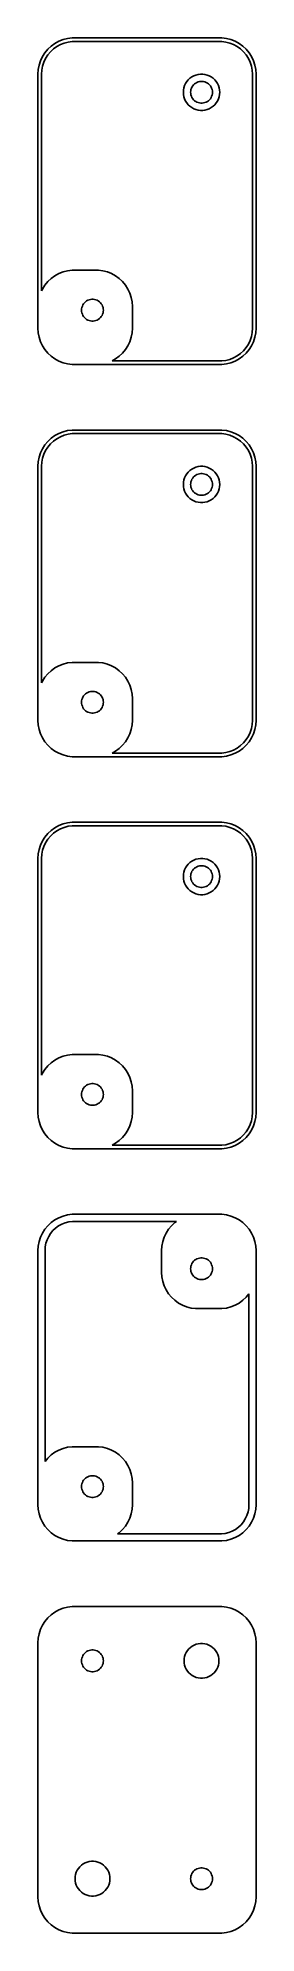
# Model space of a CAD drawing. Header units: metres. Extents: x -15 to 15, y 194 to 454.
import ezdxf

# ---------------------------------------------------------------- set-up
doc = ezdxf.new("R2010")
doc.units = ezdxf.units.M

msp = doc.modelspace()

# ---------------------------------------------------------------- linework, layer by layer
for p, q in [((-11.5451, 454.255), (-12.1289, 454.024)), ((-10.9369, 454.411), (-11.5451, 454.255)), ((-10.3139, 454.49), (-10.9369, 454.411)), ((10.3139, 454.49), (-10.3139, 454.49)), ((10.9369, 454.411), (10.3139, 454.49)), ((11.5451, 454.255), (10.9369, 454.411)), ((12.1289, 454.024), (11.5451, 454.255)), ((-14.3815, 451.909), (-14.6489, 451.341)), ((-14.0451, 452.439), (-14.3815, 451.909)), ((-14.184, 451.157), (-13.9434, 451.668)), ((-13.6448, 452.923), (-14.0451, 452.439)), ((-13.9434, 451.668), (-13.6406, 452.145)), ((-13.1871, 453.353), (-13.6448, 452.923)), ((-13.6406, 452.145), (-13.2803, 452.58)), ((-13.2803, 452.58), (-12.8684, 452.967)), ((-12.6791, 453.722), (-13.1871, 453.353)), ((-12.8684, 452.967), (-12.4112, 453.299)), ((-12.1289, 454.024), (-12.6791, 453.722)), ((-12.4112, 453.299), (-11.916, 453.572)), ((-11.916, 453.572), (-11.3906, 453.78)), ((-11.3906, 453.78), (-10.8432, 453.92)), ((-10.8432, 453.92), (-10.2825, 453.991)), ((-10.2825, 453.991), (10.2825, 453.991)), ((10.2825, 453.991), (10.8432, 453.92)), ((10.8432, 453.92), (11.3906, 453.78)), ((11.3906, 453.78), (11.916, 453.572)), ((11.916, 453.572), (12.4112, 453.299)), ((12.6791, 453.722), (12.1289, 454.024)), ((12.4112, 453.299), (12.8684, 452.967)), ((13.1871, 453.353), (12.6791, 453.722)), ((12.8684, 452.967), (13.2803, 452.58)), ((13.6448, 452.923), (13.1871, 453.353)), ((13.2803, 452.58), (13.6406, 452.145)), ((13.6406, 452.145), (13.9434, 451.668)), ((14.0451, 452.439), (13.6448, 452.923)), ((13.9434, 451.668), (14.184, 451.157)), ((14.3815, 451.909), (14.0451, 452.439)), ((14.6489, 451.341), (14.3815, 451.909)), ((-14.9606, 450.127), (-15, 449.5)), ((-15, 449.5), (-15, 414.5)), ((-14.8429, 450.743), (-14.9606, 450.127)), ((-14.6489, 451.341), (-14.8429, 450.743)), ((-14.5, 449.5), (-14.4645, 450.064)), ((-14.5, 419.657), (-14.5, 449.5)), ((-14.4645, 450.064), (-14.3586, 450.619)), ((-14.3586, 450.619), (-14.184, 451.157)), ((5.90643, 448.926), (5.67757, 448.711)), ((6.16043, 449.111), (5.90643, 448.926)), ((6.43555, 449.262), (6.16043, 449.111)), ((6.72745, 449.378), (6.43555, 449.262)), ((7.03154, 449.456), (6.72745, 449.378)), ((7.34302, 449.495), (7.03154, 449.456)), ((7.65697, 449.495), (7.34302, 449.495)), ((7.96844, 449.456), (7.65697, 449.495)), ((8.27254, 449.378), (7.96844, 449.456)), ((8.56444, 449.262), (8.27254, 449.378)), ((8.83955, 449.111), (8.56444, 449.262)), ((9.09355, 448.926), (8.83955, 449.111)), ((9.32242, 448.711), (9.09355, 448.926)), ((14.184, 451.157), (14.3586, 450.619)), ((14.3586, 450.619), (14.4645, 450.064)), ((14.4645, 450.064), (14.5, 449.5)), ((14.5, 449.5), (14.5, 414.5)), ((14.8429, 450.743), (14.6489, 451.341)), ((14.9606, 450.127), (14.8429, 450.743)), ((15, 449.5), (14.9606, 450.127)), ((15, 414.5), (15, 449.5)), ((5.0197, 447.313), (5, 447)), ((5, 447), (5.0197, 446.687)), ((5.07854, 447.622), (5.0197, 447.313)), ((5.0197, 446.687), (5.07854, 446.378)), ((5.17555, 447.92), (5.07854, 447.622)), ((5.07854, 446.378), (5.17555, 446.08)), ((5.30922, 448.204), (5.17555, 447.92)), ((5.47745, 448.469), (5.30922, 448.204)), ((5.67757, 448.711), (5.47745, 448.469)), ((6, 447), (6.01183, 447.188)), ((6.01183, 446.812), (6, 447)), ((6.01183, 447.188), (6.04712, 447.373)), ((6.04712, 446.627), (6.01183, 446.812)), ((6.04712, 447.373), (6.10533, 447.552)), ((6.10533, 446.448), (6.04712, 446.627)), ((6.10533, 447.552), (6.18553, 447.723)), ((6.18553, 446.277), (6.10533, 446.448)), ((6.18553, 447.723), (6.28647, 447.882)), ((6.28647, 446.118), (6.18553, 446.277)), ((6.28647, 447.882), (6.40654, 448.027)), ((6.40654, 448.027), (6.54385, 448.156)), ((6.54385, 448.156), (6.69626, 448.266)), ((6.69626, 448.266), (6.86133, 448.357)), ((6.86133, 448.357), (7.03647, 448.427)), ((7.03647, 448.427), (7.21892, 448.473)), ((7.21892, 448.473), (7.40581, 448.497)), ((7.40581, 448.497), (7.59418, 448.497)), ((7.59418, 448.497), (7.78107, 448.473)), ((7.78107, 448.473), (7.96352, 448.427)), ((7.96352, 448.427), (8.13866, 448.357)), ((8.13866, 448.357), (8.30373, 448.266)), ((8.30373, 448.266), (8.45613, 448.156)), ((8.45613, 448.156), (8.59344, 448.027)), ((8.59344, 448.027), (8.71352, 447.882)), ((8.71352, 447.882), (8.81445, 447.723)), ((8.81445, 446.277), (8.71352, 446.118)), ((8.81445, 447.723), (8.89465, 447.552)), ((8.89465, 446.448), (8.81445, 446.277)), ((8.89465, 447.552), (8.95287, 447.373)), ((8.95287, 446.627), (8.89465, 446.448)), ((8.95287, 447.373), (8.98816, 447.188)), ((8.98816, 446.812), (8.95287, 446.627)), ((8.98816, 447.188), (9, 447)), ((9, 447), (8.98816, 446.812)), ((9.52254, 448.469), (9.32242, 448.711)), ((9.69077, 448.204), (9.52254, 448.469)), ((9.82443, 447.92), (9.69077, 448.204)), ((9.92145, 447.622), (9.82443, 447.92)), ((9.82443, 446.08), (9.92145, 446.378)), ((9.98029, 447.313), (9.92145, 447.622)), ((9.92145, 446.378), (9.98029, 446.687)), ((10, 447), (9.98029, 447.313)), ((9.98029, 446.687), (10, 447)), ((5.17555, 446.08), (5.30922, 445.796)), ((5.30922, 445.796), (5.47745, 445.531)), ((5.47745, 445.531), (5.67757, 445.289)), ((5.67757, 445.289), (5.90643, 445.074)), ((5.90643, 445.074), (6.16043, 444.889)), ((6.16043, 444.889), (6.43555, 444.738)), ((6.40654, 445.973), (6.28647, 446.118)), ((6.54385, 445.844), (6.40654, 445.973)), ((6.43555, 444.738), (6.72745, 444.622)), ((6.69626, 445.734), (6.54385, 445.844)), ((6.86133, 445.643), (6.69626, 445.734)), ((6.72745, 444.622), (7.03154, 444.544)), ((7.03647, 445.573), (6.86133, 445.643)), ((7.03154, 444.544), (7.34302, 444.505)), ((7.21892, 445.527), (7.03647, 445.573)), ((7.40581, 445.503), (7.21892, 445.527)), ((7.34302, 444.505), (7.65697, 444.505)), ((7.59418, 445.503), (7.40581, 445.503)), ((7.78107, 445.527), (7.59418, 445.503)), ((7.65697, 444.505), (7.96844, 444.544)), ((7.96352, 445.573), (7.78107, 445.527)), ((8.13866, 445.643), (7.96352, 445.573)), ((7.96844, 444.544), (8.27254, 444.622)), ((8.30373, 445.734), (8.13866, 445.643)), ((8.27254, 444.622), (8.56444, 444.738)), ((8.45613, 445.844), (8.30373, 445.734)), ((8.59344, 445.973), (8.45613, 445.844)), ((8.56444, 444.738), (8.83955, 444.889)), ((8.71352, 446.118), (8.59344, 445.973)), ((8.83955, 444.889), (9.09355, 445.074)), ((9.09355, 445.074), (9.32242, 445.289)), ((9.32242, 445.289), (9.52254, 445.531)), ((9.52254, 445.531), (9.69077, 445.796)), ((9.69077, 445.796), (9.82443, 446.08)), ((-14.0451, 420.439), (-14.3815, 419.909)), ((-13.6448, 420.923), (-14.0451, 420.439)), ((-13.1871, 421.353), (-13.6448, 420.923)), ((-12.6791, 421.722), (-13.1871, 421.353)), ((-12.1289, 422.024), (-12.6791, 421.722)), ((-11.5451, 422.255), (-12.1289, 422.024)), ((-10.9369, 422.411), (-11.5451, 422.255)), ((-10.3139, 422.49), (-10.9369, 422.411)), ((-6.68604, 422.49), (-10.3139, 422.49)), ((-6.06308, 422.411), (-6.68604, 422.49)), ((-5.45491, 422.255), (-6.06308, 422.411)), ((-4.87109, 422.024), (-5.45491, 422.255)), ((-4.32086, 421.722), (-4.87109, 422.024)), ((-3.81287, 421.353), (-4.32086, 421.722)), ((-3.35515, 420.923), (-3.81287, 421.353)), ((-2.95491, 420.439), (-3.35515, 420.923)), ((-2.61845, 419.909), (-2.95491, 420.439)), ((-14.3815, 419.909), (-14.5, 419.657)), ((-8.89465, 417.552), (-8.81445, 417.723)), ((-8.81445, 417.723), (-8.71352, 417.882)), ((-8.71352, 417.882), (-8.59344, 418.027)), ((-8.59344, 418.027), (-8.45613, 418.156)), ((-8.45613, 418.156), (-8.30373, 418.266)), ((-8.30373, 418.266), (-8.13866, 418.357)), ((-8.13866, 418.357), (-7.96352, 418.427)), ((-7.96352, 418.427), (-7.78107, 418.473)), ((-7.78107, 418.473), (-7.59418, 418.497)), ((-7.59418, 418.497), (-7.40581, 418.497)), ((-7.40581, 418.497), (-7.21892, 418.473)), ((-7.21892, 418.473), (-7.03647, 418.427)), ((-7.03647, 418.427), (-6.86133, 418.357)), ((-6.86133, 418.357), (-6.69626, 418.266)), ((-6.69626, 418.266), (-6.54385, 418.156)), ((-6.54385, 418.156), (-6.40654, 418.027)), ((-6.40654, 418.027), (-6.28647, 417.882)), ((-6.28647, 417.882), (-6.18553, 417.723)), ((-6.18553, 417.723), (-6.10533, 417.552)), ((-2.3511, 419.341), (-2.61845, 419.909)), ((-2.15707, 418.743), (-2.3511, 419.341)), ((-2.03941, 418.127), (-2.15707, 418.743)), ((-2, 417.5), (-2.03941, 418.127)), ((-9, 417), (-8.98816, 417.188)), ((-8.98816, 416.812), (-9, 417)), ((-8.98816, 417.188), (-8.95287, 417.373)), ((-8.95287, 416.627), (-8.98816, 416.812)), ((-8.95287, 417.373), (-8.89465, 417.552)), ((-8.89465, 416.448), (-8.95287, 416.627)), ((-8.81445, 416.277), (-8.89465, 416.448)), ((-8.71352, 416.118), (-8.81445, 416.277)), ((-8.59344, 415.973), (-8.71352, 416.118)), ((-8.45613, 415.844), (-8.59344, 415.973)), ((-8.30373, 415.734), (-8.45613, 415.844)), ((-8.13866, 415.643), (-8.30373, 415.734)), ((-7.96352, 415.573), (-8.13866, 415.643)), ((-7.78107, 415.527), (-7.96352, 415.573)), ((-7.59418, 415.503), (-7.78107, 415.527)), ((-7.40581, 415.503), (-7.59418, 415.503)), ((-7.21892, 415.527), (-7.40581, 415.503)), ((-7.03647, 415.573), (-7.21892, 415.527)), ((-6.86133, 415.643), (-7.03647, 415.573)), ((-6.69626, 415.734), (-6.86133, 415.643)), ((-6.54385, 415.844), (-6.69626, 415.734)), ((-6.40654, 415.973), (-6.54385, 415.844)), ((-6.28647, 416.118), (-6.40654, 415.973)), ((-6.18553, 416.277), (-6.28647, 416.118)), ((-6.10533, 416.448), (-6.18553, 416.277)), ((-6.10533, 417.552), (-6.04712, 417.373)), ((-6.04712, 416.627), (-6.10533, 416.448)), ((-6.04712, 417.373), (-6.01183, 417.188)), ((-6.01183, 416.812), (-6.04712, 416.627)), ((-6.01183, 417.188), (-6, 417)), ((-6, 417), (-6.01183, 416.812)), ((-2, 414.5), (-2, 417.5)), ((-15, 414.5), (-14.9606, 413.873)), ((-14.9606, 413.873), (-14.8429, 413.257)), ((-14.8429, 413.257), (-14.6489, 412.659)), ((-14.6489, 412.659), (-14.3815, 412.091)), ((-2.61845, 412.091), (-2.3511, 412.659)), ((-2.3511, 412.659), (-2.15707, 413.257)), ((-2.15707, 413.257), (-2.03941, 413.873)), ((-2.03941, 413.873), (-2, 414.5)), ((14.184, 412.843), (13.9434, 412.332)), ((14.3586, 413.381), (14.184, 412.843)), ((14.4645, 413.936), (14.3586, 413.381)), ((14.3815, 412.091), (14.6489, 412.659)), ((14.5, 414.5), (14.4645, 413.936)), ((14.6489, 412.659), (14.8429, 413.257)), ((14.8429, 413.257), (14.9606, 413.873)), ((14.9606, 413.873), (15, 414.5)), ((-14.3815, 412.091), (-14.0451, 411.561)), ((-14.0451, 411.561), (-13.6448, 411.077)), ((-13.6448, 411.077), (-13.1871, 410.647)), ((-13.1871, 410.647), (-12.6791, 410.278)), ((-12.6791, 410.278), (-12.1289, 409.976)), ((-12.1289, 409.976), (-11.5451, 409.745)), ((-11.5451, 409.745), (-10.9369, 409.589)), ((-4.81104, 410.009), (-4.32086, 410.278)), ((10.2825, 410.009), (-4.81104, 410.009)), ((-4.32086, 410.278), (-3.81287, 410.647)), ((-3.81287, 410.647), (-3.35515, 411.077)), ((-3.35515, 411.077), (-2.95491, 411.561)), ((-2.95491, 411.561), (-2.61845, 412.091)), ((10.8432, 410.08), (10.2825, 410.009)), ((11.3906, 410.22), (10.8432, 410.08)), ((10.9369, 409.589), (11.5451, 409.745)), ((11.916, 410.428), (11.3906, 410.22)), ((11.5451, 409.745), (12.1289, 409.976)), ((12.4112, 410.701), (11.916, 410.428)), ((12.1289, 409.976), (12.6791, 410.278)), ((12.8684, 411.033), (12.4112, 410.701)), ((12.6791, 410.278), (13.1871, 410.647)), ((13.2803, 411.42), (12.8684, 411.033)), ((13.1871, 410.647), (13.6448, 411.077)), ((13.6406, 411.855), (13.2803, 411.42)), ((13.9434, 412.332), (13.6406, 411.855)), ((13.6448, 411.077), (14.0451, 411.561)), ((14.0451, 411.561), (14.3815, 412.091)), ((-10.9369, 409.589), (-10.3139, 409.51)), ((-10.3139, 409.51), (10.3139, 409.51)), ((10.3139, 409.51), (10.9369, 409.589)), ((-13.1871, 399.353), (-13.6448, 398.923)), ((-12.6791, 399.722), (-13.1871, 399.353)), ((-12.1289, 400.024), (-12.6791, 399.722)), ((-12.4112, 399.299), (-11.916, 399.572)), ((-11.5451, 400.255), (-12.1289, 400.024)), ((-11.916, 399.572), (-11.3906, 399.78)), ((-10.9369, 400.411), (-11.5451, 400.255)), ((-11.3906, 399.78), (-10.8432, 399.92)), ((-10.3139, 400.49), (-10.9369, 400.411)), ((-10.8432, 399.92), (-10.2825, 399.991)), ((10.3139, 400.49), (-10.3139, 400.49)), ((-10.2825, 399.991), (10.2825, 399.991)), ((10.2825, 399.991), (10.8432, 399.92)), ((10.9369, 400.411), (10.3139, 400.49)), ((10.8432, 399.92), (11.3906, 399.78)), ((11.5451, 400.255), (10.9369, 400.411)), ((11.3906, 399.78), (11.916, 399.572)), ((12.1289, 400.024), (11.5451, 400.255)), ((11.916, 399.572), (12.4112, 399.299)), ((12.6791, 399.722), (12.1289, 400.024)), ((13.1871, 399.353), (12.6791, 399.722)), ((13.6448, 398.923), (13.1871, 399.353)), ((-14.8429, 396.743), (-14.9606, 396.127)), ((-14.6489, 397.341), (-14.8429, 396.743)), ((-14.3815, 397.909), (-14.6489, 397.341)), ((-14.0451, 398.439), (-14.3815, 397.909)), ((-14.3586, 396.619), (-14.184, 397.157)), ((-14.184, 397.157), (-13.9434, 397.668)), ((-13.6448, 398.923), (-14.0451, 398.439)), ((-13.9434, 397.668), (-13.6406, 398.145)), ((-13.6406, 398.145), (-13.2803, 398.58)), ((-13.2803, 398.58), (-12.8684, 398.967)), ((-12.8684, 398.967), (-12.4112, 399.299)), ((12.4112, 399.299), (12.8684, 398.967)), ((12.8684, 398.967), (13.2803, 398.58)), ((13.2803, 398.58), (13.6406, 398.145)), ((13.6406, 398.145), (13.9434, 397.668)), ((14.0451, 398.439), (13.6448, 398.923)), ((13.9434, 397.668), (14.184, 397.157)), ((14.3815, 397.909), (14.0451, 398.439)), ((14.184, 397.157), (14.3586, 396.619)), ((14.6489, 397.341), (14.3815, 397.909)), ((14.8429, 396.743), (14.6489, 397.341)), ((14.9606, 396.127), (14.8429, 396.743)), ((-14.9606, 396.127), (-15, 395.5)), ((-15, 395.5), (-15, 360.5)), ((-14.5, 395.5), (-14.4645, 396.064)), ((-14.5, 365.657), (-14.5, 395.5)), ((-14.4645, 396.064), (-14.3586, 396.619)), ((5.30922, 394.204), (5.17555, 393.92)), ((5.47745, 394.469), (5.30922, 394.204)), ((5.67757, 394.711), (5.47745, 394.469)), ((5.90643, 394.926), (5.67757, 394.711)), ((6.16043, 395.111), (5.90643, 394.926)), ((6.43555, 395.262), (6.16043, 395.111)), ((6.40654, 394.027), (6.54385, 394.156)), ((6.72745, 395.378), (6.43555, 395.262)), ((6.54385, 394.156), (6.69626, 394.266)), ((6.69626, 394.266), (6.86133, 394.357)), ((7.03154, 395.456), (6.72745, 395.378)), ((6.86133, 394.357), (7.03647, 394.427)), ((7.34302, 395.495), (7.03154, 395.456)), ((7.03647, 394.427), (7.21892, 394.473)), ((7.21892, 394.473), (7.40581, 394.497)), ((7.65697, 395.495), (7.34302, 395.495)), ((7.40581, 394.497), (7.59418, 394.497)), ((7.59418, 394.497), (7.78107, 394.473)), ((7.96844, 395.456), (7.65697, 395.495)), ((7.78107, 394.473), (7.96352, 394.427)), ((7.96352, 394.427), (8.13866, 394.357)), ((8.27254, 395.378), (7.96844, 395.456)), ((8.13866, 394.357), (8.30373, 394.266)), ((8.56444, 395.262), (8.27254, 395.378)), ((8.30373, 394.266), (8.45613, 394.156)), ((8.45613, 394.156), (8.59344, 394.027)), ((8.83955, 395.111), (8.56444, 395.262)), ((9.09355, 394.926), (8.83955, 395.111)), ((9.32242, 394.711), (9.09355, 394.926)), ((9.52254, 394.469), (9.32242, 394.711)), ((9.69077, 394.204), (9.52254, 394.469)), ((9.82443, 393.92), (9.69077, 394.204)), ((14.3586, 396.619), (14.4645, 396.064)), ((14.4645, 396.064), (14.5, 395.5)), ((14.5, 395.5), (14.5, 360.5)), ((15, 395.5), (14.9606, 396.127)), ((15, 360.5), (15, 395.5)), ((5.0197, 393.313), (5, 393)), ((5, 393), (5.0197, 392.687)), ((5.07854, 393.622), (5.0197, 393.313)), ((5.0197, 392.687), (5.07854, 392.378)), ((5.17555, 393.92), (5.07854, 393.622)), ((5.07854, 392.378), (5.17555, 392.08)), ((5.17555, 392.08), (5.30922, 391.796)), ((5.30922, 391.796), (5.47745, 391.531)), ((5.47745, 391.531), (5.67757, 391.289)), ((6, 393), (6.01183, 393.188)), ((6.01183, 392.812), (6, 393)), ((6.01183, 393.188), (6.04712, 393.373)), ((6.04712, 392.627), (6.01183, 392.812)), ((6.04712, 393.373), (6.10533, 393.552)), ((6.10533, 392.448), (6.04712, 392.627)), ((6.10533, 393.552), (6.18553, 393.723)), ((6.18553, 392.277), (6.10533, 392.448)), ((6.18553, 393.723), (6.28647, 393.882)), ((6.28647, 392.118), (6.18553, 392.277)), ((6.28647, 393.882), (6.40654, 394.027)), ((6.40654, 391.973), (6.28647, 392.118)), ((6.54385, 391.844), (6.40654, 391.973)), ((6.69626, 391.734), (6.54385, 391.844)), ((6.86133, 391.643), (6.69626, 391.734)), ((7.03647, 391.573), (6.86133, 391.643)), ((7.21892, 391.527), (7.03647, 391.573)), ((7.40581, 391.503), (7.21892, 391.527)), ((7.59418, 391.503), (7.40581, 391.503)), ((7.78107, 391.527), (7.59418, 391.503)), ((7.96352, 391.573), (7.78107, 391.527)), ((8.13866, 391.643), (7.96352, 391.573)), ((8.30373, 391.734), (8.13866, 391.643)), ((8.45613, 391.844), (8.30373, 391.734)), ((8.59344, 391.973), (8.45613, 391.844)), ((8.59344, 394.027), (8.71352, 393.882)), ((8.71352, 392.118), (8.59344, 391.973)), ((8.71352, 393.882), (8.81445, 393.723)), ((8.81445, 392.277), (8.71352, 392.118)), ((8.81445, 393.723), (8.89465, 393.552)), ((8.89465, 392.448), (8.81445, 392.277)), ((8.89465, 393.552), (8.95287, 393.373)), ((8.95287, 392.627), (8.89465, 392.448)), ((8.95287, 393.373), (8.98816, 393.188)), ((8.98816, 392.812), (8.95287, 392.627)), ((8.98816, 393.188), (9, 393)), ((9, 393), (8.98816, 392.812)), ((9.32242, 391.289), (9.52254, 391.531)), ((9.52254, 391.531), (9.69077, 391.796)), ((9.69077, 391.796), (9.82443, 392.08)), ((9.92145, 393.622), (9.82443, 393.92)), ((9.82443, 392.08), (9.92145, 392.378)), ((9.98029, 393.313), (9.92145, 393.622)), ((9.92145, 392.378), (9.98029, 392.687)), ((10, 393), (9.98029, 393.313)), ((9.98029, 392.687), (10, 393)), ((5.67757, 391.289), (5.90643, 391.074)), ((5.90643, 391.074), (6.16043, 390.889)), ((6.16043, 390.889), (6.43555, 390.738)), ((6.43555, 390.738), (6.72745, 390.622)), ((6.72745, 390.622), (7.03154, 390.544)), ((7.03154, 390.544), (7.34302, 390.505)), ((7.34302, 390.505), (7.65697, 390.505)), ((7.65697, 390.505), (7.96844, 390.544)), ((7.96844, 390.544), (8.27254, 390.622)), ((8.27254, 390.622), (8.56444, 390.738)), ((8.56444, 390.738), (8.83955, 390.889)), ((8.83955, 390.889), (9.09355, 391.074)), ((9.09355, 391.074), (9.32242, 391.289)), ((-12.1289, 368.024), (-12.6791, 367.722)), ((-11.5451, 368.255), (-12.1289, 368.024)), ((-10.9369, 368.411), (-11.5451, 368.255)), ((-10.3139, 368.49), (-10.9369, 368.411)), ((-6.68604, 368.49), (-10.3139, 368.49)), ((-6.06308, 368.411), (-6.68604, 368.49)), ((-5.45491, 368.255), (-6.06308, 368.411)), ((-4.87109, 368.024), (-5.45491, 368.255)), ((-4.32086, 367.722), (-4.87109, 368.024)), ((-14.3815, 365.909), (-14.5, 365.657)), ((-14.0451, 366.439), (-14.3815, 365.909)), ((-13.6448, 366.923), (-14.0451, 366.439)), ((-13.1871, 367.353), (-13.6448, 366.923)), ((-12.6791, 367.722), (-13.1871, 367.353)), ((-3.81287, 367.353), (-4.32086, 367.722)), ((-3.35515, 366.923), (-3.81287, 367.353)), ((-2.95491, 366.439), (-3.35515, 366.923)), ((-2.61845, 365.909), (-2.95491, 366.439)), ((-2.3511, 365.341), (-2.61845, 365.909)), ((-9, 363), (-8.98816, 363.188)), ((-8.98816, 362.812), (-9, 363)), ((-8.98816, 363.188), (-8.95287, 363.373)), ((-8.95287, 362.627), (-8.98816, 362.812)), ((-8.95287, 363.373), (-8.89465, 363.552)), ((-8.89465, 363.552), (-8.81445, 363.723)), ((-8.81445, 363.723), (-8.71352, 363.882)), ((-8.71352, 363.882), (-8.59344, 364.027)), ((-8.59344, 364.027), (-8.45613, 364.156)), ((-8.45613, 364.156), (-8.30373, 364.266)), ((-8.30373, 364.266), (-8.13866, 364.357)), ((-8.13866, 364.357), (-7.96352, 364.427)), ((-7.96352, 364.427), (-7.78107, 364.473)), ((-7.78107, 364.473), (-7.59418, 364.497)), ((-7.59418, 364.497), (-7.40581, 364.497)), ((-7.40581, 364.497), (-7.21892, 364.473)), ((-7.21892, 364.473), (-7.03647, 364.427)), ((-7.03647, 364.427), (-6.86133, 364.357)), ((-6.86133, 364.357), (-6.69626, 364.266)), ((-6.69626, 364.266), (-6.54385, 364.156)), ((-6.54385, 364.156), (-6.40654, 364.027)), ((-6.40654, 364.027), (-6.28647, 363.882)), ((-6.28647, 363.882), (-6.18553, 363.723)), ((-6.18553, 363.723), (-6.10533, 363.552)), ((-6.10533, 363.552), (-6.04712, 363.373)), ((-6.04712, 363.373), (-6.01183, 363.188)), ((-6.01183, 362.812), (-6.04712, 362.627)), ((-6.01183, 363.188), (-6, 363)), ((-6, 363), (-6.01183, 362.812)), ((-2.15707, 364.743), (-2.3511, 365.341)), ((-2.03941, 364.127), (-2.15707, 364.743)), ((-2, 363.5), (-2.03941, 364.127)), ((-2, 360.5), (-2, 363.5)), ((-15, 360.5), (-14.9606, 359.873)), ((-8.89465, 362.448), (-8.95287, 362.627)), ((-8.81445, 362.277), (-8.89465, 362.448)), ((-8.71352, 362.118), (-8.81445, 362.277)), ((-8.59344, 361.973), (-8.71352, 362.118)), ((-8.45613, 361.844), (-8.59344, 361.973)), ((-8.30373, 361.734), (-8.45613, 361.844)), ((-8.13866, 361.643), (-8.30373, 361.734)), ((-7.96352, 361.573), (-8.13866, 361.643)), ((-7.78107, 361.527), (-7.96352, 361.573)), ((-7.59418, 361.503), (-7.78107, 361.527)), ((-7.40581, 361.503), (-7.59418, 361.503)), ((-7.21892, 361.527), (-7.40581, 361.503)), ((-7.03647, 361.573), (-7.21892, 361.527)), ((-6.86133, 361.643), (-7.03647, 361.573)), ((-6.69626, 361.734), (-6.86133, 361.643)), ((-6.54385, 361.844), (-6.69626, 361.734)), ((-6.40654, 361.973), (-6.54385, 361.844)), ((-6.28647, 362.118), (-6.40654, 361.973)), ((-6.18553, 362.277), (-6.28647, 362.118)), ((-6.10533, 362.448), (-6.18553, 362.277)), ((-6.04712, 362.627), (-6.10533, 362.448)), ((-2.03941, 359.873), (-2, 360.5)), ((14.5, 360.5), (14.4645, 359.936)), ((14.9606, 359.873), (15, 360.5)), ((-14.9606, 359.873), (-14.8429, 359.257)), ((-14.8429, 359.257), (-14.6489, 358.659)), ((-14.6489, 358.659), (-14.3815, 358.091)), ((-14.3815, 358.091), (-14.0451, 357.561)), ((-14.0451, 357.561), (-13.6448, 357.077)), ((-3.35515, 357.077), (-2.95491, 357.561)), ((-2.95491, 357.561), (-2.61845, 358.091)), ((-2.61845, 358.091), (-2.3511, 358.659)), ((-2.3511, 358.659), (-2.15707, 359.257)), ((-2.15707, 359.257), (-2.03941, 359.873)), ((13.6406, 357.855), (13.2803, 357.42)), ((13.9434, 358.332), (13.6406, 357.855)), ((13.6448, 357.077), (14.0451, 357.561)), ((14.184, 358.843), (13.9434, 358.332)), ((14.0451, 357.561), (14.3815, 358.091)), ((14.3586, 359.381), (14.184, 358.843)), ((14.4645, 359.936), (14.3586, 359.381)), ((14.3815, 358.091), (14.6489, 358.659)), ((14.6489, 358.659), (14.8429, 359.257)), ((14.8429, 359.257), (14.9606, 359.873)), ((-13.6448, 357.077), (-13.1871, 356.647)), ((-13.1871, 356.647), (-12.6791, 356.278)), ((-12.6791, 356.278), (-12.1289, 355.976)), ((-12.1289, 355.976), (-11.5451, 355.745)), ((-11.5451, 355.745), (-10.9369, 355.589)), ((-10.9369, 355.589), (-10.3139, 355.51)), ((-10.3139, 355.51), (10.3139, 355.51)), ((-4.81104, 356.009), (-4.32086, 356.278)), ((10.2825, 356.009), (-4.81104, 356.009)), ((-4.32086, 356.278), (-3.81287, 356.647)), ((-3.81287, 356.647), (-3.35515, 357.077)), ((10.8432, 356.08), (10.2825, 356.009)), ((10.3139, 355.51), (10.9369, 355.589)), ((11.3906, 356.22), (10.8432, 356.08)), ((10.9369, 355.589), (11.5451, 355.745)), ((11.916, 356.428), (11.3906, 356.22)), ((11.5451, 355.745), (12.1289, 355.976)), ((12.4112, 356.701), (11.916, 356.428)), ((12.1289, 355.976), (12.6791, 356.278)), ((12.8684, 357.033), (12.4112, 356.701)), ((12.6791, 356.278), (13.1871, 356.647)), ((13.2803, 357.42), (12.8684, 357.033)), ((13.1871, 356.647), (13.6448, 357.077)), ((-13.6448, 344.923), (-14.0451, 344.439)), ((-13.1871, 345.353), (-13.6448, 344.923)), ((-13.6406, 344.145), (-13.2803, 344.58)), ((-13.2803, 344.58), (-12.8684, 344.967)), ((-12.6791, 345.722), (-13.1871, 345.353)), ((-12.8684, 344.967), (-12.4112, 345.299)), ((-12.1289, 346.024), (-12.6791, 345.722)), ((-12.4112, 345.299), (-11.916, 345.572)), ((-11.5451, 346.255), (-12.1289, 346.024)), ((-11.916, 345.572), (-11.3906, 345.78)), ((-10.9369, 346.411), (-11.5451, 346.255)), ((-11.3906, 345.78), (-10.8432, 345.92)), ((-10.3139, 346.49), (-10.9369, 346.411)), ((-10.8432, 345.92), (-10.2825, 345.991)), ((10.3139, 346.49), (-10.3139, 346.49)), ((-10.2825, 345.991), (10.2825, 345.991)), ((10.2825, 345.991), (10.8432, 345.92)), ((10.9369, 346.411), (10.3139, 346.49)), ((10.8432, 345.92), (11.3906, 345.78)), ((11.5451, 346.255), (10.9369, 346.411)), ((11.3906, 345.78), (11.916, 345.572)), ((12.1289, 346.024), (11.5451, 346.255)), ((11.916, 345.572), (12.4112, 345.299)), ((12.6791, 345.722), (12.1289, 346.024)), ((12.4112, 345.299), (12.8684, 344.967)), ((13.1871, 345.353), (12.6791, 345.722)), ((12.8684, 344.967), (13.2803, 344.58)), ((13.6448, 344.923), (13.1871, 345.353)), ((13.2803, 344.58), (13.6406, 344.145)), ((14.0451, 344.439), (13.6448, 344.923)), ((-14.9606, 342.127), (-15, 341.5)), ((-14.8429, 342.743), (-14.9606, 342.127)), ((-14.6489, 343.341), (-14.8429, 342.743)), ((-14.3815, 343.909), (-14.6489, 343.341)), ((-14.5, 341.5), (-14.4645, 342.064)), ((-14.4645, 342.064), (-14.3586, 342.619)), ((-14.0451, 344.439), (-14.3815, 343.909)), ((-14.3586, 342.619), (-14.184, 343.157)), ((-14.184, 343.157), (-13.9434, 343.668)), ((-13.9434, 343.668), (-13.6406, 344.145)), ((13.6406, 344.145), (13.9434, 343.668)), ((13.9434, 343.668), (14.184, 343.157)), ((14.3815, 343.909), (14.0451, 344.439)), ((14.184, 343.157), (14.3586, 342.619)), ((14.3586, 342.619), (14.4645, 342.064)), ((14.6489, 343.341), (14.3815, 343.909)), ((14.4645, 342.064), (14.5, 341.5)), ((14.8429, 342.743), (14.6489, 343.341)), ((14.9606, 342.127), (14.8429, 342.743)), ((15, 341.5), (14.9606, 342.127)), ((-15, 341.5), (-15, 306.5)), ((-14.5, 311.657), (-14.5, 341.5)), ((5.0197, 339.313), (5, 339)), ((5.07854, 339.622), (5.0197, 339.313)), ((5.17555, 339.92), (5.07854, 339.622)), ((5.30922, 340.204), (5.17555, 339.92)), ((5.47745, 340.469), (5.30922, 340.204)), ((5.67757, 340.711), (5.47745, 340.469)), ((5.90643, 340.926), (5.67757, 340.711)), ((6.16043, 341.111), (5.90643, 340.926)), ((6.01183, 339.188), (6.04712, 339.373)), ((6.04712, 339.373), (6.10533, 339.552)), ((6.10533, 339.552), (6.18553, 339.723)), ((6.43555, 341.262), (6.16043, 341.111)), ((6.18553, 339.723), (6.28647, 339.882)), ((6.28647, 339.882), (6.40654, 340.027)), ((6.40654, 340.027), (6.54385, 340.156)), ((6.72745, 341.378), (6.43555, 341.262)), ((6.54385, 340.156), (6.69626, 340.266)), ((6.69626, 340.266), (6.86133, 340.357)), ((7.03154, 341.456), (6.72745, 341.378)), ((6.86133, 340.357), (7.03647, 340.427)), ((7.34302, 341.495), (7.03154, 341.456)), ((7.03647, 340.427), (7.21892, 340.473)), ((7.21892, 340.473), (7.40581, 340.497)), ((7.65697, 341.495), (7.34302, 341.495)), ((7.40581, 340.497), (7.59418, 340.497)), ((7.59418, 340.497), (7.78107, 340.473)), ((7.96844, 341.456), (7.65697, 341.495)), ((7.78107, 340.473), (7.96352, 340.427)), ((7.96352, 340.427), (8.13866, 340.357)), ((8.27254, 341.378), (7.96844, 341.456)), ((8.13866, 340.357), (8.30373, 340.266)), ((8.56444, 341.262), (8.27254, 341.378)), ((8.30373, 340.266), (8.45613, 340.156)), ((8.45613, 340.156), (8.59344, 340.027)), ((8.83955, 341.111), (8.56444, 341.262)), ((8.59344, 340.027), (8.71352, 339.882)), ((8.71352, 339.882), (8.81445, 339.723)), ((8.81445, 339.723), (8.89465, 339.552)), ((9.09355, 340.926), (8.83955, 341.111)), ((8.89465, 339.552), (8.95287, 339.373)), ((8.95287, 339.373), (8.98816, 339.188)), ((9.32242, 340.711), (9.09355, 340.926)), ((9.52254, 340.469), (9.32242, 340.711)), ((9.69077, 340.204), (9.52254, 340.469)), ((9.82443, 339.92), (9.69077, 340.204)), ((9.92145, 339.622), (9.82443, 339.92)), ((9.98029, 339.313), (9.92145, 339.622)), ((10, 339), (9.98029, 339.313)), ((14.5, 341.5), (14.5, 306.5)), ((15, 306.5), (15, 341.5)), ((5, 339), (5.0197, 338.687)), ((5.0197, 338.687), (5.07854, 338.378)), ((5.07854, 338.378), (5.17555, 338.08)), ((5.17555, 338.08), (5.30922, 337.796)), ((5.30922, 337.796), (5.47745, 337.531)), ((5.47745, 337.531), (5.67757, 337.289)), ((5.67757, 337.289), (5.90643, 337.074)), ((5.90643, 337.074), (6.16043, 336.889)), ((6, 339), (6.01183, 339.188)), ((6.01183, 338.812), (6, 339)), ((6.04712, 338.627), (6.01183, 338.812)), ((6.10533, 338.448), (6.04712, 338.627)), ((6.18553, 338.277), (6.10533, 338.448)), ((6.16043, 336.889), (6.43555, 336.738)), ((6.28647, 338.118), (6.18553, 338.277)), ((6.40654, 337.973), (6.28647, 338.118)), ((6.54385, 337.844), (6.40654, 337.973)), ((6.43555, 336.738), (6.72745, 336.622)), ((6.69626, 337.734), (6.54385, 337.844)), ((6.86133, 337.643), (6.69626, 337.734)), ((7.03647, 337.573), (6.86133, 337.643)), ((7.21892, 337.527), (7.03647, 337.573)), ((7.40581, 337.503), (7.21892, 337.527)), ((7.59418, 337.503), (7.40581, 337.503)), ((7.78107, 337.527), (7.59418, 337.503)), ((7.96352, 337.573), (7.78107, 337.527)), ((8.13866, 337.643), (7.96352, 337.573)), ((8.30373, 337.734), (8.13866, 337.643)), ((8.27254, 336.622), (8.56444, 336.738)), ((8.45613, 337.844), (8.30373, 337.734)), ((8.59344, 337.973), (8.45613, 337.844)), ((8.56444, 336.738), (8.83955, 336.889)), ((8.71352, 338.118), (8.59344, 337.973)), ((8.81445, 338.277), (8.71352, 338.118)), ((8.89465, 338.448), (8.81445, 338.277)), ((8.83955, 336.889), (9.09355, 337.074)), ((8.95287, 338.627), (8.89465, 338.448)), ((8.98816, 338.812), (8.95287, 338.627)), ((8.98816, 339.188), (9, 339)), ((9, 339), (8.98816, 338.812)), ((9.09355, 337.074), (9.32242, 337.289)), ((9.32242, 337.289), (9.52254, 337.531)), ((9.52254, 337.531), (9.69077, 337.796)), ((9.69077, 337.796), (9.82443, 338.08)), ((9.82443, 338.08), (9.92145, 338.378)), ((9.92145, 338.378), (9.98029, 338.687)), ((9.98029, 338.687), (10, 339)), ((6.72745, 336.622), (7.03154, 336.544)), ((7.03154, 336.544), (7.34302, 336.505)), ((7.34302, 336.505), (7.65697, 336.505)), ((7.65697, 336.505), (7.96844, 336.544)), ((7.96844, 336.544), (8.27254, 336.622)), ((-13.1871, 313.353), (-13.6448, 312.923)), ((-12.6791, 313.722), (-13.1871, 313.353)), ((-12.1289, 314.024), (-12.6791, 313.722)), ((-11.5451, 314.255), (-12.1289, 314.024)), ((-10.9369, 314.411), (-11.5451, 314.255)), ((-10.3139, 314.49), (-10.9369, 314.411)), ((-6.68604, 314.49), (-10.3139, 314.49)), ((-6.06308, 314.411), (-6.68604, 314.49)), ((-5.45491, 314.255), (-6.06308, 314.411)), ((-4.87109, 314.024), (-5.45491, 314.255)), ((-4.32086, 313.722), (-4.87109, 314.024)), ((-3.81287, 313.353), (-4.32086, 313.722)), ((-3.35515, 312.923), (-3.81287, 313.353)), ((-14.3815, 311.909), (-14.5, 311.657)), ((-14.0451, 312.439), (-14.3815, 311.909)), ((-13.6448, 312.923), (-14.0451, 312.439)), ((-2.95491, 312.439), (-3.35515, 312.923)), ((-2.61845, 311.909), (-2.95491, 312.439)), ((-2.3511, 311.341), (-2.61845, 311.909)), ((-2.15707, 310.743), (-2.3511, 311.341)), ((-2.03941, 310.127), (-2.15707, 310.743)), ((-9, 309), (-8.98816, 309.188)), ((-8.98816, 308.812), (-9, 309)), ((-8.98816, 309.188), (-8.95287, 309.373)), ((-8.95287, 308.627), (-8.98816, 308.812)), ((-8.95287, 309.373), (-8.89465, 309.552)), ((-8.89465, 308.448), (-8.95287, 308.627)), ((-8.89465, 309.552), (-8.81445, 309.723)), ((-8.81445, 308.277), (-8.89465, 308.448)), ((-8.81445, 309.723), (-8.71352, 309.882)), ((-8.71352, 308.118), (-8.81445, 308.277)), ((-8.71352, 309.882), (-8.59344, 310.027)), ((-8.59344, 307.973), (-8.71352, 308.118)), ((-8.59344, 310.027), (-8.45613, 310.156)), ((-8.45613, 307.844), (-8.59344, 307.973)), ((-8.45613, 310.156), (-8.30373, 310.266)), ((-8.30373, 310.266), (-8.13866, 310.357)), ((-8.13866, 310.357), (-7.96352, 310.427)), ((-7.96352, 310.427), (-7.78107, 310.473)), ((-7.78107, 310.473), (-7.59418, 310.497)), ((-7.59418, 310.497), (-7.40581, 310.497)), ((-7.40581, 310.497), (-7.21892, 310.473)), ((-7.21892, 310.473), (-7.03647, 310.427)), ((-7.03647, 310.427), (-6.86133, 310.357)), ((-6.86133, 310.357), (-6.69626, 310.266)), ((-6.69626, 310.266), (-6.54385, 310.156)), ((-6.54385, 310.156), (-6.40654, 310.027)), ((-6.40654, 307.973), (-6.54385, 307.844)), ((-6.40654, 310.027), (-6.28647, 309.882)), ((-6.28647, 308.118), (-6.40654, 307.973)), ((-6.28647, 309.882), (-6.18553, 309.723)), ((-6.18553, 308.277), (-6.28647, 308.118)), ((-6.18553, 309.723), (-6.10533, 309.552)), ((-6.10533, 308.448), (-6.18553, 308.277)), ((-6.10533, 309.552), (-6.04712, 309.373)), ((-6.04712, 308.627), (-6.10533, 308.448)), ((-6.04712, 309.373), (-6.01183, 309.188)), ((-6.01183, 308.812), (-6.04712, 308.627)), ((-6.01183, 309.188), (-6, 309)), ((-6, 309), (-6.01183, 308.812)), ((-2, 309.5), (-2.03941, 310.127)), ((-2, 306.5), (-2, 309.5)), ((-15, 306.5), (-14.9606, 305.873)), ((-14.9606, 305.873), (-14.8429, 305.257)), ((-8.30373, 307.734), (-8.45613, 307.844)), ((-8.13866, 307.643), (-8.30373, 307.734)), ((-7.96352, 307.573), (-8.13866, 307.643)), ((-7.78107, 307.527), (-7.96352, 307.573)), ((-7.59418, 307.503), (-7.78107, 307.527)), ((-7.40581, 307.503), (-7.59418, 307.503)), ((-7.21892, 307.527), (-7.40581, 307.503)), ((-7.03647, 307.573), (-7.21892, 307.527)), ((-6.86133, 307.643), (-7.03647, 307.573)), ((-6.69626, 307.734), (-6.86133, 307.643)), ((-6.54385, 307.844), (-6.69626, 307.734)), ((-2.15707, 305.257), (-2.03941, 305.873)), ((-2.03941, 305.873), (-2, 306.5)), ((14.3586, 305.381), (14.184, 304.843)), ((14.4645, 305.936), (14.3586, 305.381)), ((14.5, 306.5), (14.4645, 305.936)), ((14.8429, 305.257), (14.9606, 305.873)), ((14.9606, 305.873), (15, 306.5)), ((-14.8429, 305.257), (-14.6489, 304.659)), ((-14.6489, 304.659), (-14.3815, 304.091)), ((-14.3815, 304.091), (-14.0451, 303.561)), ((-14.0451, 303.561), (-13.6448, 303.077)), ((-13.6448, 303.077), (-13.1871, 302.647)), ((-3.81287, 302.647), (-3.35515, 303.077)), ((-3.35515, 303.077), (-2.95491, 303.561)), ((-2.95491, 303.561), (-2.61845, 304.091)), ((-2.61845, 304.091), (-2.3511, 304.659)), ((-2.3511, 304.659), (-2.15707, 305.257)), ((12.8684, 303.033), (12.4112, 302.701)), ((13.2803, 303.42), (12.8684, 303.033)), ((13.1871, 302.647), (13.6448, 303.077)), ((13.6406, 303.855), (13.2803, 303.42)), ((13.9434, 304.332), (13.6406, 303.855)), ((13.6448, 303.077), (14.0451, 303.561)), ((14.184, 304.843), (13.9434, 304.332)), ((14.0451, 303.561), (14.3815, 304.091)), ((14.3815, 304.091), (14.6489, 304.659)), ((14.6489, 304.659), (14.8429, 305.257)), ((-13.1871, 302.647), (-12.6791, 302.278)), ((-12.6791, 302.278), (-12.1289, 301.976)), ((-12.1289, 301.976), (-11.5451, 301.745)), ((-11.5451, 301.745), (-10.9369, 301.589)), ((-10.9369, 301.589), (-10.3139, 301.51)), ((-10.3139, 301.51), (10.3139, 301.51)), ((-4.81104, 302.009), (-4.32086, 302.278)), ((10.2825, 302.009), (-4.81104, 302.009)), ((-4.32086, 302.278), (-3.81287, 302.647)), ((10.8432, 302.08), (10.2825, 302.009)), ((10.3139, 301.51), (10.9369, 301.589)), ((11.3906, 302.22), (10.8432, 302.08)), ((10.9369, 301.589), (11.5451, 301.745)), ((11.916, 302.428), (11.3906, 302.22)), ((11.5451, 301.745), (12.1289, 301.976)), ((12.4112, 302.701), (11.916, 302.428)), ((12.1289, 301.976), (12.6791, 302.278)), ((12.6791, 302.278), (13.1871, 302.647)), ((-10.9369, 292.411), (-11.5451, 292.255)), ((-10.3139, 292.49), (-10.9369, 292.411)), ((10.3139, 292.49), (-10.3139, 292.49)), ((10.9369, 292.411), (10.3139, 292.49)), ((11.5451, 292.255), (10.9369, 292.411)), ((-14.3815, 289.909), (-14.6489, 289.341)), ((-14.0451, 290.439), (-14.3815, 289.909)), ((-13.6448, 290.923), (-14.0451, 290.439)), ((-13.1871, 291.353), (-13.6448, 290.923)), ((-13.5248, 289.438), (-13.2542, 289.864)), ((-13.2542, 289.864), (-12.9322, 290.254)), ((-12.6791, 291.722), (-13.1871, 291.353)), ((-12.9322, 290.254), (-12.5639, 290.599)), ((-12.1289, 292.024), (-12.6791, 291.722)), ((-12.5639, 290.599), (-12.1553, 290.896)), ((-12.1553, 290.896), (-11.7126, 291.14)), ((-11.5451, 292.255), (-12.1289, 292.024)), ((-11.7126, 291.14), (-11.243, 291.326)), ((-11.243, 291.326), (-10.7537, 291.451)), ((-10.7537, 291.451), (-10.2526, 291.514)), ((-10.2526, 291.514), (4.03568, 291.514)), ((2.61845, 289.909), (2.3511, 289.341)), ((2.95491, 290.439), (2.61845, 289.909)), ((3.35515, 290.923), (2.95491, 290.439)), ((3.81287, 291.353), (3.35515, 290.923)), ((4.03568, 291.514), (3.81287, 291.353)), ((12.1289, 292.024), (11.5451, 292.255)), ((12.6791, 291.722), (12.1289, 292.024)), ((13.1871, 291.353), (12.6791, 291.722)), ((13.6448, 290.923), (13.1871, 291.353)), ((14.0451, 290.439), (13.6448, 290.923)), ((14.3815, 289.909), (14.0451, 290.439)), ((14.6489, 289.341), (14.3815, 289.909)), ((-14.9606, 288.127), (-15, 287.5)), ((-15, 287.5), (-15, 252.5)), ((-14.8429, 288.743), (-14.9606, 288.127)), ((-14.6489, 289.341), (-14.8429, 288.743)), ((-14.0224, 287.5), (-13.9907, 288.004)), ((-14.0224, 258.466), (-14.0224, 287.5)), ((-13.9907, 288.004), (-13.896, 288.5)), ((-13.896, 288.5), (-13.7399, 288.981)), ((-13.7399, 288.981), (-13.5248, 289.438)), ((2.03941, 288.127), (2, 287.5)), ((2, 287.5), (2, 284.5)), ((2.15707, 288.743), (2.03941, 288.127)), ((2.3511, 289.341), (2.15707, 288.743)), ((14.8429, 288.743), (14.6489, 289.341)), ((14.9606, 288.127), (14.8429, 288.743)), ((15, 287.5), (14.9606, 288.127)), ((15, 252.5), (15, 287.5)), ((2, 284.5), (2.03941, 283.873)), ((6, 285), (6.01183, 285.188)), ((6.01183, 284.812), (6, 285)), ((6.01183, 285.188), (6.04712, 285.373)), ((6.04712, 284.627), (6.01183, 284.812)), ((6.04712, 285.373), (6.10533, 285.552)), ((6.10533, 284.448), (6.04712, 284.627)), ((6.10533, 285.552), (6.18553, 285.723)), ((6.18553, 285.723), (6.28647, 285.882)), ((6.28647, 285.882), (6.40654, 286.027)), ((6.40654, 286.027), (6.54385, 286.156)), ((6.54385, 286.156), (6.69626, 286.266)), ((6.69626, 286.266), (6.86133, 286.357)), ((6.86133, 286.357), (7.03647, 286.427)), ((7.03647, 286.427), (7.21892, 286.473)), ((7.21892, 286.473), (7.40581, 286.497)), ((7.40581, 286.497), (7.59418, 286.497)), ((7.59418, 286.497), (7.78107, 286.473)), ((7.78107, 286.473), (7.96352, 286.427)), ((7.96352, 286.427), (8.13866, 286.357)), ((8.13866, 286.357), (8.30373, 286.266)), ((8.30373, 286.266), (8.45613, 286.156)), ((8.45613, 286.156), (8.59344, 286.027)), ((8.59344, 286.027), (8.71352, 285.882)), ((8.71352, 285.882), (8.81445, 285.723)), ((8.81445, 285.723), (8.89465, 285.552)), ((8.89465, 285.552), (8.95287, 285.373)), ((8.95287, 284.627), (8.89465, 284.448)), ((8.95287, 285.373), (8.98816, 285.188)), ((8.98816, 284.812), (8.95287, 284.627)), ((8.98816, 285.188), (9, 285)), ((9, 285), (8.98816, 284.812)), ((2.03941, 283.873), (2.15707, 283.257)), ((2.15707, 283.257), (2.3511, 282.659)), ((2.3511, 282.659), (2.61845, 282.091)), ((2.61845, 282.091), (2.95491, 281.561)), ((6.18553, 284.277), (6.10533, 284.448)), ((6.28647, 284.118), (6.18553, 284.277)), ((6.40654, 283.973), (6.28647, 284.118)), ((6.54385, 283.844), (6.40654, 283.973)), ((6.69626, 283.734), (6.54385, 283.844)), ((6.86133, 283.643), (6.69626, 283.734)), ((7.03647, 283.573), (6.86133, 283.643)), ((7.21892, 283.527), (7.03647, 283.573)), ((7.40581, 283.503), (7.21892, 283.527)), ((7.59418, 283.503), (7.40581, 283.503)), ((7.78107, 283.527), (7.59418, 283.503)), ((7.96352, 283.573), (7.78107, 283.527)), ((8.13866, 283.643), (7.96352, 283.573)), ((8.30373, 283.734), (8.13866, 283.643)), ((8.45613, 283.844), (8.30373, 283.734)), ((8.59344, 283.973), (8.45613, 283.844)), ((8.71352, 284.118), (8.59344, 283.973)), ((8.81445, 284.277), (8.71352, 284.118)), ((8.89465, 284.448), (8.81445, 284.277)), ((2.95491, 281.561), (3.35515, 281.077)), ((3.35515, 281.077), (3.81287, 280.647)), ((3.81287, 280.647), (4.32086, 280.278)), ((4.32086, 280.278), (4.87109, 279.976)), ((4.87109, 279.976), (5.45491, 279.745)), ((5.45491, 279.745), (6.06308, 279.589)), ((6.06308, 279.589), (6.68604, 279.51)), ((6.68604, 279.51), (10.3139, 279.51)), ((10.3139, 279.51), (10.9369, 279.589)), ((10.9369, 279.589), (11.5451, 279.745)), ((11.5451, 279.745), (12.1289, 279.976)), ((12.1289, 279.976), (12.6791, 280.278)), ((12.6791, 280.278), (13.1871, 280.647)), ((13.1871, 280.647), (13.6448, 281.077)), ((13.6448, 281.077), (14.0224, 281.534)), ((14.0224, 281.534), (14.0224, 252.5)), ((-13.6448, 258.923), (-14.0224, 258.466)), ((-13.1871, 259.353), (-13.6448, 258.923)), ((-12.6791, 259.722), (-13.1871, 259.353)), ((-12.1289, 260.024), (-12.6791, 259.722)), ((-11.5451, 260.255), (-12.1289, 260.024)), ((-10.9369, 260.411), (-11.5451, 260.255)), ((-10.3139, 260.49), (-10.9369, 260.411)), ((-6.68604, 260.49), (-10.3139, 260.49)), ((-6.06308, 260.411), (-6.68604, 260.49)), ((-5.45491, 260.255), (-6.06308, 260.411)), ((-4.87109, 260.024), (-5.45491, 260.255)), ((-4.32086, 259.722), (-4.87109, 260.024)), ((-3.81287, 259.353), (-4.32086, 259.722)), ((-3.35515, 258.923), (-3.81287, 259.353)), ((-2.95491, 258.439), (-3.35515, 258.923)), ((-2.61845, 257.909), (-2.95491, 258.439)), ((-8.81445, 255.723), (-8.71352, 255.882)), ((-8.71352, 255.882), (-8.59344, 256.027)), ((-8.59344, 256.027), (-8.45613, 256.156)), ((-8.45613, 256.156), (-8.30373, 256.266)), ((-8.30373, 256.266), (-8.13866, 256.357)), ((-8.13866, 256.357), (-7.96352, 256.427)), ((-7.96352, 256.427), (-7.78107, 256.473)), ((-7.78107, 256.473), (-7.59418, 256.497)), ((-7.59418, 256.497), (-7.40581, 256.497)), ((-7.40581, 256.497), (-7.21892, 256.473)), ((-7.21892, 256.473), (-7.03647, 256.427)), ((-7.03647, 256.427), (-6.86133, 256.357)), ((-6.86133, 256.357), (-6.69626, 256.266)), ((-6.69626, 256.266), (-6.54385, 256.156)), ((-6.54385, 256.156), (-6.40654, 256.027)), ((-6.40654, 256.027), (-6.28647, 255.882)), ((-6.28647, 255.882), (-6.18553, 255.723)), ((-2.3511, 257.341), (-2.61845, 257.909)), ((-2.15707, 256.743), (-2.3511, 257.341)), ((-2.03941, 256.127), (-2.15707, 256.743)), ((-2, 255.5), (-2.03941, 256.127)), ((-9, 255), (-8.98816, 255.188)), ((-8.98816, 254.812), (-9, 255)), ((-8.98816, 255.188), (-8.95287, 255.373)), ((-8.95287, 254.627), (-8.98816, 254.812)), ((-8.95287, 255.373), (-8.89465, 255.552)), ((-8.89465, 254.448), (-8.95287, 254.627)), ((-8.89465, 255.552), (-8.81445, 255.723)), ((-8.81445, 254.277), (-8.89465, 254.448)), ((-8.71352, 254.118), (-8.81445, 254.277)), ((-8.59344, 253.973), (-8.71352, 254.118)), ((-8.45613, 253.844), (-8.59344, 253.973)), ((-8.30373, 253.734), (-8.45613, 253.844)), ((-8.13866, 253.643), (-8.30373, 253.734)), ((-7.96352, 253.573), (-8.13866, 253.643)), ((-7.78107, 253.527), (-7.96352, 253.573)), ((-7.59418, 253.503), (-7.78107, 253.527)), ((-7.40581, 253.503), (-7.59418, 253.503)), ((-7.21892, 253.527), (-7.40581, 253.503)), ((-7.03647, 253.573), (-7.21892, 253.527)), ((-6.86133, 253.643), (-7.03647, 253.573)), ((-6.69626, 253.734), (-6.86133, 253.643)), ((-6.54385, 253.844), (-6.69626, 253.734)), ((-6.40654, 253.973), (-6.54385, 253.844)), ((-6.28647, 254.118), (-6.40654, 253.973)), ((-6.18553, 254.277), (-6.28647, 254.118)), ((-6.18553, 255.723), (-6.10533, 255.552)), ((-6.10533, 254.448), (-6.18553, 254.277)), ((-6.10533, 255.552), (-6.04712, 255.373)), ((-6.04712, 254.627), (-6.10533, 254.448)), ((-6.04712, 255.373), (-6.01183, 255.188)), ((-6.01183, 254.812), (-6.04712, 254.627)), ((-6.01183, 255.188), (-6, 255)), ((-6, 255), (-6.01183, 254.812)), ((-2, 252.5), (-2, 255.5)), ((-15, 252.5), (-14.9606, 251.873)), ((-14.9606, 251.873), (-14.8429, 251.257)), ((-14.8429, 251.257), (-14.6489, 250.659)), ((-14.6489, 250.659), (-14.3815, 250.091)), ((-2.61845, 250.091), (-2.3511, 250.659)), ((-2.3511, 250.659), (-2.15707, 251.257)), ((-2.15707, 251.257), (-2.03941, 251.873)), ((-2.03941, 251.873), (-2, 252.5)), ((13.5248, 250.562), (13.2542, 250.136)), ((13.7399, 251.019), (13.5248, 250.562)), ((13.896, 251.5), (13.7399, 251.019)), ((13.9907, 251.996), (13.896, 251.5)), ((14.0224, 252.5), (13.9907, 251.996)), ((14.3815, 250.091), (14.6489, 250.659)), ((14.6489, 250.659), (14.8429, 251.257)), ((14.8429, 251.257), (14.9606, 251.873)), ((14.9606, 251.873), (15, 252.5)), ((-14.3815, 250.091), (-14.0451, 249.561)), ((-14.0451, 249.561), (-13.6448, 249.077)), ((-13.6448, 249.077), (-13.1871, 248.647)), ((-13.1871, 248.647), (-12.6791, 248.278)), ((-12.6791, 248.278), (-12.1289, 247.976)), ((-12.1289, 247.976), (-11.5451, 247.745)), ((-4.03568, 248.486), (-3.81287, 248.647)), ((10.2526, 248.486), (-4.03568, 248.486)), ((-3.81287, 248.647), (-3.35515, 249.077)), ((-3.35515, 249.077), (-2.95491, 249.561)), ((-2.95491, 249.561), (-2.61845, 250.091)), ((10.7537, 248.549), (10.2526, 248.486)), ((11.243, 248.674), (10.7537, 248.549)), ((11.7126, 248.86), (11.243, 248.674)), ((11.5451, 247.745), (12.1289, 247.976)), ((12.1553, 249.104), (11.7126, 248.86)), ((12.1289, 247.976), (12.6791, 248.278)), ((12.5639, 249.401), (12.1553, 249.104)), ((12.9322, 249.746), (12.5639, 249.401)), ((12.6791, 248.278), (13.1871, 248.647)), ((13.2542, 250.136), (12.9322, 249.746)), ((13.1871, 248.647), (13.6448, 249.077)), ((13.6448, 249.077), (14.0451, 249.561)), ((14.0451, 249.561), (14.3815, 250.091)), ((-11.5451, 247.745), (-10.9369, 247.589)), ((-10.9369, 247.589), (-10.3139, 247.51)), ((-10.3139, 247.51), (10.3139, 247.51)), ((10.3139, 247.51), (10.9369, 247.589)), ((10.9369, 247.589), (11.5451, 247.745)), ((-12.6791, 237.722), (-13.1871, 237.353)), ((-12.1289, 238.024), (-12.6791, 237.722)), ((-11.5451, 238.255), (-12.1289, 238.024)), ((-10.9369, 238.411), (-11.5451, 238.255)), ((-10.3139, 238.49), (-10.9369, 238.411)), ((10.3139, 238.49), (-10.3139, 238.49)), ((10.9369, 238.411), (10.3139, 238.49)), ((11.5451, 238.255), (10.9369, 238.411)), ((12.1289, 238.024), (11.5451, 238.255)), ((12.6791, 237.722), (12.1289, 238.024)), ((13.1871, 237.353), (12.6791, 237.722)), ((-14.6489, 235.341), (-14.8429, 234.743)), ((-14.3815, 235.909), (-14.6489, 235.341)), ((-14.0451, 236.439), (-14.3815, 235.909)), ((-13.6448, 236.923), (-14.0451, 236.439)), ((-13.1871, 237.353), (-13.6448, 236.923)), ((13.6448, 236.923), (13.1871, 237.353)), ((14.0451, 236.439), (13.6448, 236.923)), ((14.3815, 235.909), (14.0451, 236.439)), ((14.6489, 235.341), (14.3815, 235.909)), ((14.8429, 234.743), (14.6489, 235.341)), ((-14.9606, 234.127), (-15, 233.5)), ((-15, 233.5), (-15, 198.5)), ((-14.8429, 234.743), (-14.9606, 234.127)), ((-8.30373, 232.266), (-8.13866, 232.357)), ((-8.13866, 232.357), (-7.96352, 232.427)), ((-7.96352, 232.427), (-7.78107, 232.473)), ((-7.78107, 232.473), (-7.59418, 232.497)), ((-7.59418, 232.497), (-7.40581, 232.497)), ((-7.40581, 232.497), (-7.21892, 232.473)), ((-7.21892, 232.473), (-7.03647, 232.427)), ((-7.03647, 232.427), (-6.86133, 232.357)), ((-6.86133, 232.357), (-6.69626, 232.266)), ((5.39685, 232.156), (5.55835, 232.411)), ((5.55835, 232.411), (5.75047, 232.643)), ((5.75047, 232.643), (5.97017, 232.849)), ((5.97017, 232.849), (6.214, 233.026)), ((6.214, 233.026), (6.47812, 233.172)), ((6.47812, 233.172), (6.75835, 233.283)), ((6.75835, 233.283), (7.05028, 233.357)), ((7.05028, 233.357), (7.34929, 233.395)), ((7.34929, 233.395), (7.6507, 233.395)), ((7.6507, 233.395), (7.94971, 233.357)), ((7.94971, 233.357), (8.24164, 233.283)), ((8.24164, 233.283), (8.52187, 233.172)), ((8.52187, 233.172), (8.78598, 233.026)), ((8.78598, 233.026), (9.02982, 232.849)), ((9.02982, 232.849), (9.24951, 232.643)), ((9.24951, 232.643), (9.44164, 232.411)), ((9.44164, 232.411), (9.60313, 232.156)), ((14.9606, 234.127), (14.8429, 234.743)), ((15, 233.5), (14.9606, 234.127)), ((15, 198.5), (15, 233.5)), ((-9, 231), (-8.98816, 231.188)), ((-8.98816, 230.812), (-9, 231)), ((-8.98816, 231.188), (-8.95287, 231.373)), ((-8.95287, 230.627), (-8.98816, 230.812)), ((-8.95287, 231.373), (-8.89465, 231.552)), ((-8.89465, 230.448), (-8.95287, 230.627)), ((-8.89465, 231.552), (-8.81445, 231.723)), ((-8.81445, 230.277), (-8.89465, 230.448)), ((-8.81445, 231.723), (-8.71352, 231.882)), ((-8.71352, 230.118), (-8.81445, 230.277)), ((-8.71352, 231.882), (-8.59344, 232.027)), ((-8.59344, 229.973), (-8.71352, 230.118)), ((-8.59344, 232.027), (-8.45613, 232.156)), ((-8.45613, 229.844), (-8.59344, 229.973)), ((-8.45613, 232.156), (-8.30373, 232.266)), ((-8.30373, 229.734), (-8.45613, 229.844)), ((-8.13866, 229.643), (-8.30373, 229.734)), ((-6.69626, 229.734), (-6.86133, 229.643)), ((-6.69626, 232.266), (-6.54385, 232.156)), ((-6.54385, 229.844), (-6.69626, 229.734)), ((-6.54385, 232.156), (-6.40654, 232.027)), ((-6.40654, 229.973), (-6.54385, 229.844)), ((-6.40654, 232.027), (-6.28647, 231.882)), ((-6.28647, 230.118), (-6.40654, 229.973)), ((-6.28647, 231.882), (-6.18553, 231.723)), ((-6.18553, 230.277), (-6.28647, 230.118)), ((-6.18553, 231.723), (-6.10533, 231.552)), ((-6.10533, 230.448), (-6.18553, 230.277)), ((-6.10533, 231.552), (-6.04712, 231.373)), ((-6.04712, 230.627), (-6.10533, 230.448)), ((-6.04712, 231.373), (-6.01183, 231.188)), ((-6.01183, 230.812), (-6.04712, 230.627)), ((-6.01183, 231.188), (-6, 231)), ((-6, 231), (-6.01183, 230.812)), ((5.09999, 231), (5.11891, 231.301)), ((5.11891, 230.699), (5.09999, 231)), ((5.11891, 231.301), (5.1754, 231.597)), ((5.1754, 230.403), (5.11891, 230.699)), ((5.1754, 231.597), (5.26852, 231.883)), ((5.26852, 230.117), (5.1754, 230.403)), ((5.26852, 231.883), (5.39685, 232.156)), ((5.39685, 229.844), (5.26852, 230.117)), ((5.55835, 229.589), (5.39685, 229.844)), ((9.60313, 229.844), (9.44164, 229.589)), ((9.60313, 232.156), (9.73146, 231.883)), ((9.73146, 230.117), (9.60313, 229.844)), ((9.73146, 231.883), (9.82458, 231.597)), ((9.82458, 230.403), (9.73146, 230.117)), ((9.82458, 231.597), (9.88107, 231.301)), ((9.88107, 230.699), (9.82458, 230.403)), ((9.88107, 231.301), (9.89999, 231)), ((9.89999, 231), (9.88107, 230.699)), ((-7.96352, 229.573), (-8.13866, 229.643)), ((-7.78107, 229.527), (-7.96352, 229.573)), ((-7.59418, 229.503), (-7.78107, 229.527)), ((-7.40581, 229.503), (-7.59418, 229.503)), ((-7.21892, 229.527), (-7.40581, 229.503)), ((-7.03647, 229.573), (-7.21892, 229.527)), ((-6.86133, 229.643), (-7.03647, 229.573)), ((5.75047, 229.357), (5.55835, 229.589)), ((5.97017, 229.151), (5.75047, 229.357)), ((6.214, 228.974), (5.97017, 229.151)), ((6.47812, 228.828), (6.214, 228.974)), ((6.75835, 228.717), (6.47812, 228.828)), ((7.05028, 228.643), (6.75835, 228.717)), ((7.34929, 228.605), (7.05028, 228.643)), ((7.6507, 228.605), (7.34929, 228.605)), ((7.94971, 228.643), (7.6507, 228.605)), ((8.24164, 228.717), (7.94971, 228.643)), ((8.52187, 228.828), (8.24164, 228.717)), ((8.78598, 228.974), (8.52187, 228.828)), ((9.02982, 229.151), (8.78598, 228.974)), ((9.24951, 229.357), (9.02982, 229.151)), ((9.44164, 229.589), (9.24951, 229.357)), ((-9.89999, 201), (-9.88107, 201.301)), ((-9.88107, 200.699), (-9.89999, 201)), ((-9.88107, 201.301), (-9.82458, 201.597)), ((-9.82458, 201.597), (-9.73146, 201.883)), ((-9.73146, 201.883), (-9.60313, 202.156)), ((-9.60313, 202.156), (-9.44164, 202.411)), ((-9.44164, 202.411), (-9.24951, 202.643)), ((-9.24951, 202.643), (-9.02982, 202.849)), ((-9.02982, 202.849), (-8.78598, 203.026)), ((-8.78598, 203.026), (-8.52187, 203.172)), ((-8.52187, 203.172), (-8.24164, 203.283)), ((-8.24164, 203.283), (-7.94971, 203.357)), ((-7.94971, 203.357), (-7.6507, 203.395)), ((-7.6507, 203.395), (-7.34929, 203.395)), ((-7.34929, 203.395), (-7.05028, 203.357)), ((-7.05028, 203.357), (-6.75835, 203.283)), ((-6.75835, 203.283), (-6.47812, 203.172)), ((-6.47812, 203.172), (-6.214, 203.026)), ((-6.214, 203.026), (-5.97017, 202.849)), ((-5.97017, 202.849), (-5.75047, 202.643)), ((-5.75047, 202.643), (-5.55835, 202.411)), ((-5.55835, 202.411), (-5.39685, 202.156)), ((-5.39685, 202.156), (-5.26852, 201.883)), ((-5.26852, 201.883), (-5.1754, 201.597)), ((-5.1754, 201.597), (-5.11891, 201.301)), ((-5.11891, 201.301), (-5.09999, 201)), ((-5.09999, 201), (-5.11891, 200.699)), ((6, 201), (6.01183, 201.188)), ((6.01183, 200.812), (6, 201)), ((6.01183, 201.188), (6.04712, 201.373)), ((6.04712, 201.373), (6.10533, 201.552)), ((6.10533, 201.552), (6.18553, 201.723)), ((6.18553, 201.723), (6.28647, 201.882)), ((6.28647, 201.882), (6.40654, 202.027)), ((6.40654, 202.027), (6.54385, 202.156)), ((6.54385, 202.156), (6.69626, 202.266)), ((6.69626, 202.266), (6.86133, 202.357)), ((6.86133, 202.357), (7.03647, 202.427)), ((7.03647, 202.427), (7.21892, 202.473)), ((7.21892, 202.473), (7.40581, 202.497)), ((7.40581, 202.497), (7.59418, 202.497)), ((7.59418, 202.497), (7.78107, 202.473)), ((7.78107, 202.473), (7.96352, 202.427)), ((7.96352, 202.427), (8.13866, 202.357)), ((8.13866, 202.357), (8.30373, 202.266)), ((8.30373, 202.266), (8.45613, 202.156)), ((8.45613, 202.156), (8.59344, 202.027)), ((8.59344, 202.027), (8.71352, 201.882)), ((8.71352, 201.882), (8.81445, 201.723)), ((8.81445, 201.723), (8.89465, 201.552)), ((8.89465, 201.552), (8.95287, 201.373)), ((8.95287, 201.373), (8.98816, 201.188)), ((8.98816, 201.188), (9, 201)), ((9, 201), (8.98816, 200.812)), ((-15, 198.5), (-14.9606, 197.873)), ((-9.82458, 200.403), (-9.88107, 200.699)), ((-9.73146, 200.117), (-9.82458, 200.403)), ((-9.60313, 199.844), (-9.73146, 200.117)), ((-9.44164, 199.589), (-9.60313, 199.844)), ((-9.24951, 199.357), (-9.44164, 199.589)), ((-9.02982, 199.151), (-9.24951, 199.357)), ((-8.78598, 198.974), (-9.02982, 199.151)), ((-8.52187, 198.828), (-8.78598, 198.974)), ((-8.24164, 198.717), (-8.52187, 198.828)), ((-7.94971, 198.643), (-8.24164, 198.717)), ((-7.6507, 198.605), (-7.94971, 198.643)), ((-7.34929, 198.605), (-7.6507, 198.605)), ((-7.05028, 198.643), (-7.34929, 198.605)), ((-6.75835, 198.717), (-7.05028, 198.643)), ((-6.47812, 198.828), (-6.75835, 198.717)), ((-6.214, 198.974), (-6.47812, 198.828)), ((-5.97017, 199.151), (-6.214, 198.974)), ((-5.75047, 199.357), (-5.97017, 199.151)), ((-5.55835, 199.589), (-5.75047, 199.357)), ((-5.39685, 199.844), (-5.55835, 199.589)), ((-5.26852, 200.117), (-5.39685, 199.844)), ((-5.1754, 200.403), (-5.26852, 200.117)), ((-5.11891, 200.699), (-5.1754, 200.403)), ((6.04712, 200.627), (6.01183, 200.812)), ((6.10533, 200.448), (6.04712, 200.627)), ((6.18553, 200.277), (6.10533, 200.448)), ((6.28647, 200.118), (6.18553, 200.277)), ((6.40654, 199.973), (6.28647, 200.118)), ((6.54385, 199.844), (6.40654, 199.973)), ((6.69626, 199.734), (6.54385, 199.844)), ((6.86133, 199.643), (6.69626, 199.734)), ((7.03647, 199.573), (6.86133, 199.643)), ((7.21892, 199.527), (7.03647, 199.573)), ((7.40581, 199.503), (7.21892, 199.527)), ((7.59418, 199.503), (7.40581, 199.503)), ((7.78107, 199.527), (7.59418, 199.503)), ((7.96352, 199.573), (7.78107, 199.527)), ((8.13866, 199.643), (7.96352, 199.573)), ((8.30373, 199.734), (8.13866, 199.643)), ((8.45613, 199.844), (8.30373, 199.734)), ((8.59344, 199.973), (8.45613, 199.844)), ((8.71352, 200.118), (8.59344, 199.973)), ((8.81445, 200.277), (8.71352, 200.118)), ((8.89465, 200.448), (8.81445, 200.277)), ((8.95287, 200.627), (8.89465, 200.448)), ((8.98816, 200.812), (8.95287, 200.627)), ((14.9606, 197.873), (15, 198.5)), ((-14.9606, 197.873), (-14.8429, 197.257)), ((-14.8429, 197.257), (-14.6489, 196.659)), ((-14.6489, 196.659), (-14.3815, 196.091)), ((-14.3815, 196.091), (-14.0451, 195.561)), ((14.0451, 195.561), (14.3815, 196.091)), ((14.3815, 196.091), (14.6489, 196.659)), ((14.6489, 196.659), (14.8429, 197.257)), ((14.8429, 197.257), (14.9606, 197.873)), ((-14.0451, 195.561), (-13.6448, 195.077)), ((-13.6448, 195.077), (-13.1871, 194.647)), ((-13.1871, 194.647), (-12.6791, 194.278)), ((-12.6791, 194.278), (-12.1289, 193.976)), ((-12.1289, 193.976), (-11.5451, 193.745)), ((-11.5451, 193.745), (-10.9369, 193.589)), ((-10.9369, 193.589), (-10.3139, 193.51)), ((-10.3139, 193.51), (10.3139, 193.51)), ((10.3139, 193.51), (10.9369, 193.589)), ((10.9369, 193.589), (11.5451, 193.745)), ((11.5451, 193.745), (12.1289, 193.976)), ((12.1289, 193.976), (12.6791, 194.278)), ((12.6791, 194.278), (13.1871, 194.647)), ((13.1871, 194.647), (13.6448, 195.077)), ((13.6448, 195.077), (14.0451, 195.561))]:
    msp.add_line(p, q)

doc.saveas('drawing.dxf')
